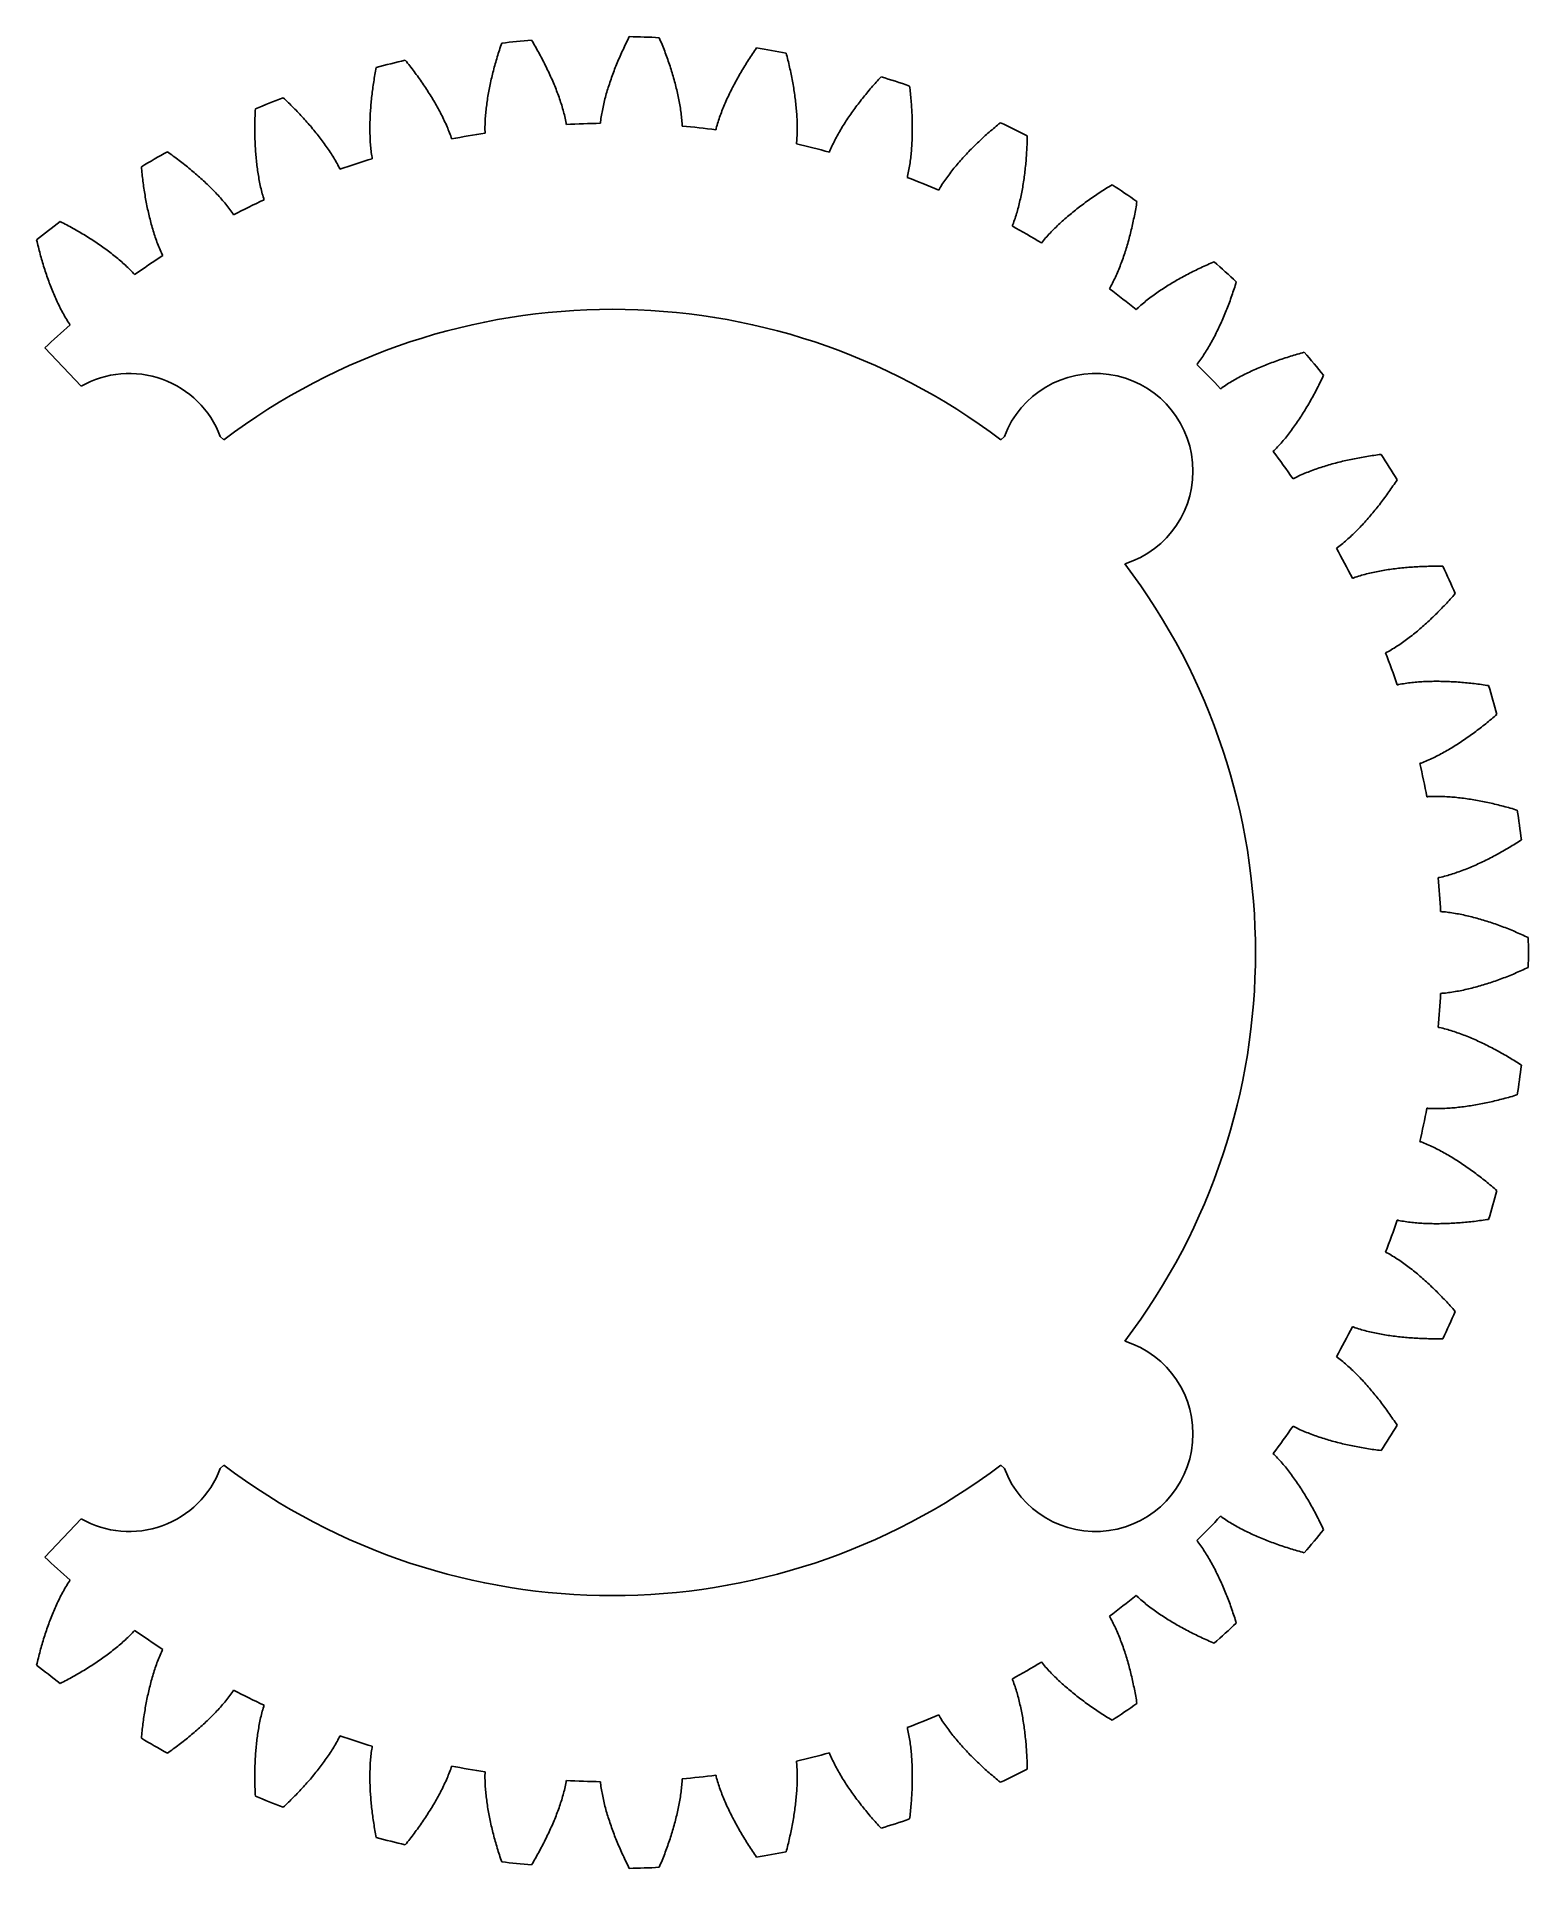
# Model space of a CAD drawing. Header units: millimetres. Extents: x -22.4 to 54.2, y -35.2 to 58.8.
import ezdxf

# ---------------------------------------------------------------- set-up
doc = ezdxf.new("R2010")
doc.units = ezdxf.units.MM
doc.layers.get('0').update_dxf_attribs({"linetype": 'CONTINUOUS'})

msp = doc.modelspace()

# ---------------------------------------------------------------- linework, layer by layer
for p, q in [((-21.942, 42.836, -6.353), (-20.089, 40.861, -6.353)), ((-12.944, 38.284, -6.353), (-12.764, 38.104, -6.353)), ((27.105, 38.104, -6.353), (27.286, 38.284, -6.353)), ((33.477, 31.748, -6.353), (33.469, 31.74, -6.353)), ((33.469, -8.129, -6.353), (33.477, -8.137, -6.353)), ((-12.764, -14.493, -6.353), (-12.944, -14.673, -6.353)), ((27.286, -14.673, -6.353), (27.105, -14.493, -6.353)), ((-20.089, -17.249, -6.353), (-21.942, -19.225, -6.353))]:
    msp.add_line(p, q)
for centre, radius, start, end in [((7.171, 11.806, -6.353), 47, 95.0628, 96.9372), ((7.171, 11.806, -6.353), 47, 87.0628, 88.9372), ((7.171, 11.806, -6.353), 47, 103.0628, 104.9372), ((7.171, 11.806, -6.353), 47, 79.0628, 80.9372), ((7.171, 11.806, -6.353), 47, 71.0628, 72.9372), ((7.171, 11.806, -6.353), 47, 111.0628, 112.9372), ((7.171, 11.806, -6.353), 42.549, 98.82626, 101.17374), ((7.171, 11.806, -6.353), 42.549, 90.82626, 93.17374), ((7.171, 11.806, -6.353), 42.549, 82.82626, 85.17374), ((7.171, 11.806, -6.353), 47, 63.0628, 64.9372), ((7.171, 11.806, -6.353), 47, 119.0628, 120.9372), ((7.171, 11.806, -6.353), 42.549, 74.82626, 77.17374), ((7.171, 11.806, -6.353), 42.549, 106.82626, 109.17374), ((7.171, 11.806, -6.353), 42.549, 66.82626, 69.17374), ((7.171, 11.806, -6.353), 47, 55.0628, 56.9372), ((7.171, 11.806, -6.353), 42.549, 114.82626, 117.17374), ((7.171, 11.806, -6.353), 47, 127.0628, 128.9372), ((7.171, 11.806, -6.353), 42.549, 58.82626, 61.17374), ((7.171, 11.806, -6.353), 42.549, 122.82626, 125.17374), ((7.171, 11.806, -6.353), 47, 47.0628, 48.9372), ((7.171, 11.806, -6.353), 42.549, 50.82626, 53.17374), ((7.171, 11.806, -6.353), 33, 52.83748, 127.16252), ((7.171, 11.806, -6.353), 42.549, 130.82626, 133.17374), ((7.171, 11.806, -6.353), 47, 39.0628, 40.9372), ((-17.619, 36.513, -6.353), 5, 20.74948, 119.59192), ((31.961, 36.513, -6.353), 5, -72.34688, 159.25052), ((7.171, 11.806, -6.353), 42.549, 42.82626, 45.17374), ((7.171, 11.806, -6.353), 42.549, 34.82626, 37.17374), ((7.171, 11.806, -6.353), 47, 31.0628, 32.9372), ((7.171, 11.806, -6.353), 42.549, 26.82626, 29.17374), ((7.171, 11.806, -6.353), 33, -37.16252, 37.16252), ((7.171, 11.806, -6.353), 47, 23.0628, 24.9372), ((7.171, 11.806, -6.353), 42.549, 18.82626, 21.17374), ((7.171, 11.806, -6.353), 47, 15.0628, 16.9372), ((7.171, 11.806, -6.353), 42.549, 10.82626, 13.17374), ((7.171, 11.806, -6.353), 47, 7.0628, 8.9372), ((7.171, 11.806, -6.353), 42.549, 2.82626, 5.17374), ((7.171, 11.806, -6.353), 47, -0.9372, 0.9372), ((7.171, 11.806, -6.353), 42.549, 354.82626, 357.17374), ((7.171, 11.806, -6.353), 47, 351.0628, 352.9372), ((7.171, 11.806, -6.353), 42.549, 346.82626, 349.17374), ((7.171, 11.806, -6.353), 47, 343.0628, 344.9372), ((7.171, 11.806, -6.353), 42.549, 338.82626, 341.17374), ((7.171, 11.806, -6.353), 42.549, 330.82626, 333.17374), ((7.171, 11.806, -6.353), 47, 335.0628, 336.9372), ((31.961, -12.901, -6.353), 5, -159.25052, 72.34688), ((7.171, 11.806, -6.353), 42.549, 322.82626, 325.17374), ((7.171, 11.806, -6.353), 47, 327.0628, 328.9372), ((-17.619, -12.901, -6.353), 5, 240.40808, 339.25052), ((7.171, 11.806, -6.353), 33, 232.83748, 307.16252), ((7.171, 11.806, -6.353), 42.549, 314.82626, 317.17374), ((7.171, 11.806, -6.353), 47, 319.0628, 320.9372), ((7.171, 11.806, -6.353), 42.549, 226.82626, 229.17374), ((7.171, 11.806, -6.353), 42.549, 306.82626, 309.17374), ((7.171, 11.806, -6.353), 42.549, 234.82626, 237.17374), ((7.171, 11.806, -6.353), 47, 311.0628, 312.9372), ((7.171, 11.806, -6.353), 47, 231.0628, 232.9372), ((7.171, 11.806, -6.353), 42.549, 298.82626, 301.17374), ((7.171, 11.806, -6.353), 42.549, 242.82626, 245.17374), ((7.171, 11.806, -6.353), 47, 303.0628, 304.9372), ((7.171, 11.806, -6.353), 42.549, 290.82626, 293.17374), ((7.171, 11.806, -6.353), 47, 239.0628, 240.9372), ((7.171, 11.806, -6.353), 42.549, 250.82626, 253.17374), ((7.171, 11.806, -6.353), 42.549, 258.82626, 261.17374), ((7.171, 11.806, -6.353), 42.549, 282.82626, 285.17374), ((7.171, 11.806, -6.353), 42.549, 266.82626, 269.17374), ((7.171, 11.806, -6.353), 42.549, 274.82626, 277.17374), ((7.171, 11.806, -6.353), 47, 295.0628, 296.9372), ((7.171, 11.806, -6.353), 47, 247.0628, 248.9372), ((7.171, 11.806, -6.353), 47, 287.0628, 288.9372), ((7.171, 11.806, -6.353), 47, 255.0628, 256.9372), ((7.171, 11.806, -6.353), 47, 279.0628, 280.9372), ((7.171, 11.806, -6.353), 47, 263.0628, 264.9372), ((7.171, 11.806, -6.353), 47, 271.0628, 272.9372)]:
    msp.add_arc(centre, radius, start, end)
for points, knots in [([(1.494, 58.462, -6.353), (1.454, 58.344, -6.353), (1.375, 58.109, -6.353), (1.265, 57.756, -6.353), (1.162, 57.403, -6.353), (1.068, 57.05, -6.353), (0.981, 56.699, -6.353), (0.902, 56.348, -6.353), (0.833, 55.998, -6.353), (0.772, 55.649, -6.353), (0.722, 55.301, -6.353), (0.681, 54.955, -6.353), (0.652, 54.61, -6.353), (0.637, 54.267, -6.353), (0.634, 54.014, -6.353), (0.641, 53.876, -6.353), (0.642, 53.851, -6.353)], [0, 0, 0, 0, 0.037289, 0.0743099, 0.1110627, 0.1475473, 0.1837637, 0.219712, 0.2553921, 0.290804, 0.3259477, 0.360823, 0.3954298, 0.4297679, 0.4638364, 0.471245, 0.471245, 0.471245, 0.471245]), ([(4.815, 54.29, -6.353), (4.811, 54.314, -6.353), (4.79, 54.451, -6.353), (4.734, 54.697, -6.353), (4.648, 55.03, -6.353), (4.548, 55.361, -6.353), (4.436, 55.692, -6.353), (4.314, 56.021, -6.353), (4.182, 56.35, -6.353), (4.042, 56.678, -6.353), (3.892, 57.005, -6.353), (3.734, 57.331, -6.353), (3.568, 57.656, -6.353), (3.394, 57.979, -6.353), (3.213, 58.302, -6.353), (3.087, 58.515, -6.353), (3.023, 58.622, -6.353)], [0, 0, 0, 0, 0.0074086, 0.041477, 0.0758152, 0.110422, 0.1452973, 0.180441, 0.2158529, 0.251533, 0.2874812, 0.3236977, 0.3601823, 0.3969351, 0.433956, 0.471245, 0.471245, 0.471245, 0.471245]), ([(8.043, 58.798, -6.353), (7.987, 58.687, -6.353), (7.876, 58.465, -6.353), (7.718, 58.13, -6.353), (7.567, 57.795, -6.353), (7.424, 57.46, -6.353), (7.289, 57.123, -6.353), (7.163, 56.787, -6.353), (7.045, 56.45, -6.353), (6.936, 56.113, -6.353), (6.838, 55.775, -6.353), (6.75, 55.438, -6.353), (6.673, 55.1, -6.353), (6.61, 54.763, -6.353), (6.572, 54.513, -6.353), (6.559, 54.375, -6.353), (6.557, 54.351, -6.353)], [0, 0, 0, 0, 0.037289, 0.0743099, 0.1110627, 0.1475473, 0.1837637, 0.219712, 0.2553921, 0.290804, 0.3259477, 0.360823, 0.3954298, 0.4297679, 0.4638364, 0.471245, 0.471245, 0.471245, 0.471245]), ([(10.751, 54.204, -6.353), (10.75, 54.229, -6.353), (10.748, 54.367, -6.353), (10.727, 54.619, -6.353), (10.688, 54.96, -6.353), (10.635, 55.302, -6.353), (10.57, 55.645, -6.353), (10.496, 55.989, -6.353), (10.411, 56.332, -6.353), (10.317, 56.677, -6.353), (10.214, 57.021, -6.353), (10.103, 57.366, -6.353), (9.984, 57.711, -6.353), (9.857, 58.056, -6.353), (9.722, 58.401, -6.353), (9.627, 58.629, -6.353), (9.579, 58.744, -6.353)], [0, 0, 0, 0, 0.0074086, 0.041477, 0.0758152, 0.110422, 0.1452973, 0.180441, 0.2158529, 0.251533, 0.2874812, 0.3236977, 0.3601823, 0.3969351, 0.433956, 0.471245, 0.471245, 0.471245, 0.471245]), ([(-1.074, 53.548, -6.353), (-1.082, 53.572, -6.353), (-1.122, 53.704, -6.353), (-1.212, 53.941, -6.353), (-1.343, 54.258, -6.353), (-1.489, 54.572, -6.353), (-1.645, 54.884, -6.353), (-1.812, 55.193, -6.353), (-1.988, 55.501, -6.353), (-2.173, 55.806, -6.353), (-2.367, 56.109, -6.353), (-2.568, 56.409, -6.353), (-2.778, 56.708, -6.353), (-2.995, 57.004, -6.353), (-3.22, 57.299, -6.353), (-3.374, 57.492, -6.353), (-3.452, 57.59, -6.353)], [0, 0, 0, 0, 0.0074086, 0.041477, 0.0758152, 0.110422, 0.1452973, 0.180441, 0.2158529, 0.251533, 0.2874812, 0.3236977, 0.3601823, 0.3969351, 0.433956, 0.471245, 0.471245, 0.471245, 0.471245]), ([(14.574, 58.219, -6.353), (14.504, 58.117, -6.353), (14.363, 57.913, -6.353), (14.16, 57.603, -6.353), (13.963, 57.293, -6.353), (13.775, 56.98, -6.353), (13.595, 56.666, -6.353), (13.423, 56.35, -6.353), (13.259, 56.033, -6.353), (13.105, 55.714, -6.353), (12.96, 55.394, -6.353), (12.826, 55.072, -6.353), (12.703, 54.748, -6.353), (12.594, 54.423, -6.353), (12.521, 54.181, -6.353), (12.49, 54.046, -6.353), (12.484, 54.022, -6.353)], [0, 0, 0, 0, 0.037289, 0.0743099, 0.1110627, 0.1475473, 0.1837637, 0.219712, 0.2553921, 0.290804, 0.3259477, 0.360823, 0.3954298, 0.4297679, 0.4638364, 0.471245, 0.471245, 0.471245, 0.471245]), ([(16.617, 53.293, -6.353), (16.62, 53.318, -6.353), (16.636, 53.455, -6.353), (16.651, 53.708, -6.353), (16.66, 54.051, -6.353), (16.655, 54.397, -6.353), (16.639, 54.745, -6.353), (16.612, 55.096, -6.353), (16.576, 55.448, -6.353), (16.531, 55.802, -6.353), (16.477, 56.158, -6.353), (16.415, 56.514, -6.353), (16.345, 56.873, -6.353), (16.267, 57.232, -6.353), (16.182, 57.592, -6.353), (16.12, 57.832, -6.353), (16.088, 57.952, -6.353)], [0, 0, 0, 0, 0.0074086, 0.041477, 0.0758152, 0.110422, 0.1452973, 0.180441, 0.2158529, 0.251533, 0.2874812, 0.3236977, 0.3601823, 0.3969351, 0.433956, 0.471245, 0.471245, 0.471245, 0.471245]), ([(-4.944, 57.218, -6.353), (-4.967, 57.095, -6.353), (-5.013, 56.852, -6.353), (-5.072, 56.487, -6.353), (-5.125, 56.123, -6.353), (-5.17, 55.761, -6.353), (-5.207, 55.4, -6.353), (-5.236, 55.042, -6.353), (-5.256, 54.686, -6.353), (-5.267, 54.332, -6.353), (-5.269, 53.98, -6.353), (-5.261, 53.632, -6.353), (-5.242, 53.286, -6.353), (-5.209, 52.944, -6.353), (-5.177, 52.693, -6.353), (-5.151, 52.558, -6.353), (-5.146, 52.533, -6.353)], [0, 0, 0, 0, 0.037289, 0.0743099, 0.1110627, 0.1475473, 0.1837637, 0.219712, 0.2553921, 0.290804, 0.3259477, 0.360823, 0.3954298, 0.4297679, 0.4638364, 0.471245, 0.471245, 0.471245, 0.471245]), ([(20.962, 56.737, -6.353), (20.877, 56.646, -6.353), (20.71, 56.463, -6.353), (20.465, 56.185, -6.353), (20.228, 55.905, -6.353), (19.998, 55.621, -6.353), (19.776, 55.335, -6.353), (19.561, 55.047, -6.353), (19.355, 54.755, -6.353), (19.158, 54.461, -6.353), (18.97, 54.164, -6.353), (18.793, 53.864, -6.353), (18.626, 53.561, -6.353), (18.472, 53.253, -6.353), (18.367, 53.024, -6.353), (18.317, 52.895, -6.353), (18.308, 52.872, -6.353)], [0, 0, 0, 0, 0.037289, 0.0743099, 0.1110627, 0.1475473, 0.1837637, 0.219712, 0.2553921, 0.290804, 0.3259477, 0.360823, 0.3954298, 0.4297679, 0.4638364, 0.471245, 0.471245, 0.471245, 0.471245]), ([(-6.804, 51.995, -6.353), (-6.814, 52.017, -6.353), (-6.873, 52.142, -6.353), (-6.994, 52.364, -6.353), (-7.169, 52.66, -6.353), (-7.356, 52.951, -6.353), (-7.555, 53.238, -6.353), (-7.763, 53.521, -6.353), (-7.98, 53.801, -6.353), (-8.206, 54.077, -6.353), (-8.44, 54.35, -6.353), (-8.681, 54.62, -6.353), (-8.93, 54.886, -6.353), (-9.187, 55.15, -6.353), (-9.45, 55.41, -6.353), (-9.63, 55.58, -6.353), (-9.72, 55.666, -6.353)], [0, 0, 0, 0, 0.0074086, 0.041477, 0.0758152, 0.110422, 0.1452973, 0.180441, 0.2158529, 0.251533, 0.2874812, 0.3236977, 0.3601823, 0.3969351, 0.433956, 0.471245, 0.471245, 0.471245, 0.471245]), ([(22.299, 51.575, -6.353), (22.305, 51.599, -6.353), (22.341, 51.732, -6.353), (22.39, 51.98, -6.353), (22.447, 52.319, -6.353), (22.49, 52.663, -6.353), (22.523, 53.01, -6.353), (22.545, 53.361, -6.353), (22.559, 53.714, -6.353), (22.563, 54.071, -6.353), (22.559, 54.431, -6.353), (22.548, 54.793, -6.353), (22.528, 55.157, -6.353), (22.501, 55.524, -6.353), (22.467, 55.892, -6.353), (22.438, 56.138, -6.353), (22.424, 56.262, -6.353)], [0, 0, 0, 0, 0.0074086, 0.041477, 0.0758152, 0.110422, 0.1452973, 0.180441, 0.2158529, 0.251533, 0.2874812, 0.3236977, 0.3601823, 0.3969351, 0.433956, 0.471245, 0.471245, 0.471245, 0.471245]), ([(-11.146, 55.09, -6.353), (-11.152, 54.965, -6.353), (-11.163, 54.718, -6.353), (-11.171, 54.348, -6.353), (-11.173, 53.98, -6.353), (-11.167, 53.615, -6.353), (-11.154, 53.253, -6.353), (-11.132, 52.895, -6.353), (-11.103, 52.539, -6.353), (-11.065, 52.187, -6.353), (-11.018, 51.839, -6.353), (-10.961, 51.494, -6.353), (-10.894, 51.155, -6.353), (-10.814, 50.821, -6.353), (-10.747, 50.577, -6.353), (-10.702, 50.446, -6.353), (-10.694, 50.423, -6.353)], [0, 0, 0, 0, 0.037289, 0.0743099, 0.1110627, 0.1475473, 0.1837637, 0.219712, 0.2553921, 0.290804, 0.3259477, 0.360823, 0.3954298, 0.4297679, 0.4638364, 0.471245, 0.471245, 0.471245, 0.471245]), ([(27.081, 54.38, -6.353), (26.985, 54.302, -6.353), (26.793, 54.144, -6.353), (26.512, 53.903, -6.353), (26.238, 53.658, -6.353), (25.971, 53.41, -6.353), (25.711, 53.157, -6.353), (25.459, 52.901, -6.353), (25.214, 52.642, -6.353), (24.978, 52.378, -6.353), (24.751, 52.11, -6.353), (24.533, 51.837, -6.353), (24.325, 51.56, -6.353), (24.131, 51.277, -6.353), (23.994, 51.064, -6.353), (23.927, 50.943, -6.353), (23.915, 50.922, -6.353)], [0, 0, 0, 0, 0.037289, 0.0743099, 0.1110627, 0.1475473, 0.1837637, 0.219712, 0.2553921, 0.290804, 0.3259477, 0.360823, 0.3954298, 0.4297679, 0.4638364, 0.471245, 0.471245, 0.471245, 0.471245]), ([(27.686, 49.082, -6.353), (27.696, 49.105, -6.353), (27.75, 49.233, -6.353), (27.834, 49.471, -6.353), (27.936, 49.799, -6.353), (28.027, 50.133, -6.353), (28.108, 50.472, -6.353), (28.179, 50.816, -6.353), (28.241, 51.165, -6.353), (28.296, 51.518, -6.353), (28.342, 51.874, -6.353), (28.381, 52.234, -6.353), (28.412, 52.598, -6.353), (28.436, 52.965, -6.353), (28.454, 53.335, -6.353), (28.46, 53.582, -6.353), (28.463, 53.706, -6.353)], [0, 0, 0, 0, 0.0074086, 0.041477, 0.0758152, 0.110422, 0.1452973, 0.180441, 0.2158529, 0.251533, 0.2874812, 0.3236977, 0.3601823, 0.3969351, 0.433956, 0.471245, 0.471245, 0.471245, 0.471245]), ([(-12.261, 49.659, -6.353), (-12.274, 49.679, -6.353), (-12.35, 49.795, -6.353), (-12.501, 49.998, -6.353), (-12.715, 50.267, -6.353), (-12.941, 50.529, -6.353), (-13.177, 50.785, -6.353), (-13.423, 51.037, -6.353), (-13.677, 51.283, -6.353), (-13.939, 51.526, -6.353), (-14.209, 51.763, -6.353), (-14.486, 51.997, -6.353), (-14.769, 52.226, -6.353), (-15.06, 52.451, -6.353), (-15.357, 52.673, -6.353), (-15.559, 52.816, -6.353), (-15.66, 52.888, -6.353)], [0, 0, 0, 0, 0.0074086, 0.041477, 0.0758152, 0.110422, 0.1452973, 0.180441, 0.2158529, 0.251533, 0.2874812, 0.3236977, 0.3601823, 0.3969351, 0.433956, 0.471245, 0.471245, 0.471245, 0.471245]), ([(-16.992, 52.119, -6.353), (-16.98, 51.995, -6.353), (-16.957, 51.749, -6.353), (-16.914, 51.381, -6.353), (-16.864, 51.017, -6.353), (-16.807, 50.656, -6.353), (-16.744, 50.3, -6.353), (-16.673, 49.947, -6.353), (-16.594, 49.599, -6.353), (-16.507, 49.256, -6.353), (-16.412, 48.918, -6.353), (-16.308, 48.585, -6.353), (-16.194, 48.258, -6.353), (-16.069, 47.938, -6.353), (-15.969, 47.706, -6.353), (-15.906, 47.583, -6.353), (-15.895, 47.561, -6.353)], [0, 0, 0, 0, 0.037289, 0.0743099, 0.1110627, 0.1475473, 0.1837637, 0.219712, 0.2553921, 0.290804, 0.3259477, 0.360823, 0.3954298, 0.4297679, 0.4638364, 0.471245, 0.471245, 0.471245, 0.471245]), ([(32.812, 51.195, -6.353), (32.706, 51.13, -6.353), (32.494, 51.002, -6.353), (32.183, 50.801, -6.353), (31.877, 50.597, -6.353), (31.578, 50.388, -6.353), (31.286, 50.175, -6.353), (31, 49.956, -6.353), (30.722, 49.733, -6.353), (30.451, 49.505, -6.353), (30.189, 49.271, -6.353), (29.935, 49.031, -6.353), (29.691, 48.786, -6.353), (29.459, 48.533, -6.353), (29.294, 48.341, -6.353), (29.211, 48.231, -6.353), (29.196, 48.211, -6.353)], [0, 0, 0, 0, 0.037289, 0.0743099, 0.1110627, 0.1475473, 0.1837637, 0.219712, 0.2553921, 0.290804, 0.3259477, 0.360823, 0.3954298, 0.4297679, 0.4638364, 0.471245, 0.471245, 0.471245, 0.471245]), ([(32.674, 45.865, -6.353), (32.687, 45.886, -6.353), (32.758, 46.004, -6.353), (32.874, 46.229, -6.353), (33.022, 46.539, -6.353), (33.158, 46.857, -6.353), (33.285, 47.182, -6.353), (33.404, 47.513, -6.353), (33.514, 47.85, -6.353), (33.617, 48.191, -6.353), (33.712, 48.538, -6.353), (33.801, 48.889, -6.353), (33.883, 49.245, -6.353), (33.957, 49.605, -6.353), (34.026, 49.968, -6.353), (34.067, 50.213, -6.353), (34.087, 50.335, -6.353)], [0, 0, 0, 0, 0.0074086, 0.041477, 0.0758152, 0.110422, 0.1452973, 0.180441, 0.2158529, 0.251533, 0.2874812, 0.3236977, 0.3601823, 0.3969351, 0.433956, 0.471245, 0.471245, 0.471245, 0.471245]), ([(-17.34, 46.586, -6.353), (-17.356, 46.604, -6.353), (-17.447, 46.709, -6.353), (-17.625, 46.889, -6.353), (-17.874, 47.125, -6.353), (-18.135, 47.353, -6.353), (-18.404, 47.574, -6.353), (-18.682, 47.789, -6.353), (-18.968, 47.998, -6.353), (-19.262, 48.201, -6.353), (-19.562, 48.399, -6.353), (-19.868, 48.592, -6.353), (-20.181, 48.779, -6.353), (-20.5, 48.962, -6.353), (-20.825, 49.14, -6.353), (-21.045, 49.253, -6.353), (-21.156, 49.311, -6.353)], [0, 0, 0, 0, 0.0074086, 0.041477, 0.0758152, 0.110422, 0.1452973, 0.180441, 0.2158529, 0.251533, 0.2874812, 0.3236977, 0.3601823, 0.3969351, 0.433956, 0.471245, 0.471245, 0.471245, 0.471245]), ([(-22.367, 48.364, -6.353), (-22.338, 48.243, -6.353), (-22.281, 48.002, -6.353), (-22.187, 47.644, -6.353), (-22.087, 47.29, -6.353), (-21.981, 46.941, -6.353), (-21.868, 46.597, -6.353), (-21.749, 46.258, -6.353), (-21.622, 45.924, -6.353), (-21.489, 45.596, -6.353), (-21.348, 45.274, -6.353), (-21.198, 44.959, -6.353), (-21.04, 44.651, -6.353), (-20.871, 44.352, -6.353), (-20.74, 44.136, -6.353), (-20.661, 44.023, -6.353), (-20.646, 44.003, -6.353)], [0, 0, 0, 0, 0.037289, 0.0743099, 0.1110627, 0.1475473, 0.1837637, 0.219712, 0.2553921, 0.290804, 0.3259477, 0.360823, 0.3954298, 0.4297679, 0.4638364, 0.471245, 0.471245, 0.471245, 0.471245]), ([(38.045, 47.243, -6.353), (37.93, 47.194, -6.353), (37.703, 47.096, -6.353), (37.367, 46.941, -6.353), (37.036, 46.781, -6.353), (36.71, 46.616, -6.353), (36.391, 46.445, -6.353), (36.078, 46.269, -6.353), (35.771, 46.086, -6.353), (35.471, 45.898, -6.353), (35.179, 45.703, -6.353), (34.894, 45.501, -6.353), (34.619, 45.292, -6.353), (34.353, 45.074, -6.353), (34.163, 44.906, -6.353), (34.066, 44.809, -6.353), (34.048, 44.791, -6.353)], [0, 0, 0, 0, 0.037289, 0.0743099, 0.1110627, 0.1475473, 0.1837637, 0.219712, 0.2553921, 0.290804, 0.3259477, 0.360823, 0.3954298, 0.4297679, 0.4638364, 0.471245, 0.471245, 0.471245, 0.471245]), ([(37.166, 41.984, -6.353), (37.182, 42.003, -6.353), (37.269, 42.11, -6.353), (37.415, 42.317, -6.353), (37.604, 42.603, -6.353), (37.783, 42.899, -6.353), (37.955, 43.203, -6.353), (38.118, 43.515, -6.353), (38.274, 43.833, -6.353), (38.423, 44.157, -6.353), (38.566, 44.487, -6.353), (38.703, 44.822, -6.353), (38.833, 45.163, -6.353), (38.957, 45.509, -6.353), (39.076, 45.859, -6.353), (39.15, 46.096, -6.353), (39.187, 46.214, -6.353)], [0, 0, 0, 0, 0.0074086, 0.041477, 0.0758152, 0.110422, 0.1452973, 0.180441, 0.2158529, 0.251533, 0.2874812, 0.3236977, 0.3601823, 0.3969351, 0.433956, 0.471245, 0.471245, 0.471245, 0.471245]), ([(42.676, 42.602, -6.353), (42.556, 42.569, -6.353), (42.317, 42.503, -6.353), (41.963, 42.397, -6.353), (41.613, 42.285, -6.353), (41.268, 42.166, -6.353), (40.927, 42.041, -6.353), (40.593, 41.91, -6.353), (40.264, 41.772, -6.353), (39.941, 41.627, -6.353), (39.624, 41.475, -6.353), (39.314, 41.315, -6.353), (39.012, 41.146, -6.353), (38.719, 40.967, -6.353), (38.507, 40.828, -6.353), (38.397, 40.745, -6.353), (38.377, 40.73, -6.353)], [0, 0, 0, 0, 0.037289, 0.0743099, 0.1110627, 0.1475473, 0.1837637, 0.219712, 0.2553921, 0.290804, 0.3259477, 0.360823, 0.3954298, 0.4297679, 0.4638364, 0.471245, 0.471245, 0.471245, 0.471245]), ([(41.074, 37.515, -6.353), (41.092, 37.532, -6.353), (41.194, 37.627, -6.353), (41.367, 37.811, -6.353), (41.594, 38.068, -6.353), (41.813, 38.336, -6.353), (42.025, 38.614, -6.353), (42.23, 38.899, -6.353), (42.429, 39.192, -6.353), (42.622, 39.492, -6.353), (42.809, 39.799, -6.353), (42.991, 40.112, -6.353), (43.167, 40.432, -6.353), (43.339, 40.757, -6.353), (43.505, 41.088, -6.353), (43.611, 41.311, -6.353), (43.664, 41.424, -6.353)], [0, 0, 0, 0, 0.0074086, 0.041477, 0.0758152, 0.110422, 0.1452973, 0.180441, 0.2158529, 0.251533, 0.2874812, 0.3236977, 0.3601823, 0.3969351, 0.433956, 0.471245, 0.471245, 0.471245, 0.471245]), ([(46.616, 37.361, -6.353), (46.493, 37.345, -6.353), (46.248, 37.313, -6.353), (45.882, 37.257, -6.353), (45.519, 37.195, -6.353), (45.161, 37.125, -6.353), (44.807, 37.049, -6.353), (44.457, 36.966, -6.353), (44.112, 36.875, -6.353), (43.772, 36.776, -6.353), (43.437, 36.67, -6.353), (43.108, 36.554, -6.353), (42.785, 36.429, -6.353), (42.47, 36.292, -6.353), (42.242, 36.184, -6.353), (42.121, 36.117, -6.353), (42.099, 36.105, -6.353)], [0, 0, 0, 0, 0.037289, 0.0743099, 0.1110627, 0.1475473, 0.1837637, 0.219712, 0.2553921, 0.290804, 0.3259477, 0.360823, 0.3954298, 0.4297679, 0.4638364, 0.471245, 0.471245, 0.471245, 0.471245]), ([(44.323, 32.547, -6.353), (44.343, 32.561, -6.353), (44.456, 32.64, -6.353), (44.653, 32.798, -6.353), (44.914, 33.022, -6.353), (45.168, 33.257, -6.353), (45.416, 33.502, -6.353), (45.659, 33.756, -6.353), (45.897, 34.019, -6.353), (46.13, 34.289, -6.353), (46.358, 34.567, -6.353), (46.582, 34.852, -6.353), (46.801, 35.143, -6.353), (47.016, 35.442, -6.353), (47.227, 35.746, -6.353), (47.363, 35.953, -6.353), (47.431, 36.057, -6.353)], [0, 0, 0, 0, 0.0074086, 0.041477, 0.0758152, 0.110422, 0.1452973, 0.180441, 0.2158529, 0.251533, 0.2874812, 0.3236977, 0.3601823, 0.3969351, 0.433956, 0.471245, 0.471245, 0.471245, 0.471245]), ([(49.789, 31.622, -6.353), (49.665, 31.623, -6.353), (49.417, 31.626, -6.353), (49.047, 31.622, -6.353), (48.68, 31.61, -6.353), (48.315, 31.592, -6.353), (47.954, 31.566, -6.353), (47.596, 31.532, -6.353), (47.242, 31.49, -6.353), (46.891, 31.439, -6.353), (46.545, 31.38, -6.353), (46.203, 31.312, -6.353), (45.866, 31.233, -6.353), (45.535, 31.141, -6.353), (45.293, 31.066, -6.353), (45.164, 31.016, -6.353), (45.141, 31.008, -6.353)], [0, 0, 0, 0, 0.037289, 0.0743099, 0.1110627, 0.1475473, 0.1837637, 0.219712, 0.2553921, 0.290804, 0.3259477, 0.360823, 0.3954298, 0.4297679, 0.4638364, 0.471245, 0.471245, 0.471245, 0.471245]), ([(46.848, 27.174, -6.353), (46.87, 27.186, -6.353), (46.993, 27.248, -6.353), (47.21, 27.377, -6.353), (47.5, 27.562, -6.353), (47.784, 27.76, -6.353), (48.064, 27.968, -6.353), (48.34, 28.186, -6.353), (48.612, 28.413, -6.353), (48.88, 28.648, -6.353), (49.144, 28.892, -6.353), (49.406, 29.142, -6.353), (49.663, 29.401, -6.353), (49.918, 29.666, -6.353), (50.169, 29.938, -6.353), (50.332, 30.124, -6.353), (50.414, 30.218, -6.353)], [0, 0, 0, 0, 0.0074086, 0.041477, 0.0758152, 0.110422, 0.1452973, 0.180441, 0.2158529, 0.251533, 0.2874812, 0.3236977, 0.3601823, 0.3969351, 0.433956, 0.471245, 0.471245, 0.471245, 0.471245]), ([(52.132, 25.498, -6.353), (52.009, 25.517, -6.353), (51.764, 25.554, -6.353), (51.397, 25.601, -6.353), (51.032, 25.641, -6.353), (50.668, 25.673, -6.353), (50.307, 25.697, -6.353), (49.948, 25.714, -6.353), (49.591, 25.721, -6.353), (49.237, 25.72, -6.353), (48.886, 25.71, -6.353), (48.537, 25.69, -6.353), (48.193, 25.658, -6.353), (47.852, 25.614, -6.353), (47.603, 25.573, -6.353), (47.468, 25.542, -6.353), (47.444, 25.536, -6.353)], [0, 0, 0, 0, 0.037289, 0.0743099, 0.1110627, 0.1475473, 0.1837637, 0.219712, 0.2553921, 0.290804, 0.3259477, 0.360823, 0.3954298, 0.4297679, 0.4638364, 0.471245, 0.471245, 0.471245, 0.471245]), ([(48.6, 21.503, -6.353), (48.624, 21.511, -6.353), (48.754, 21.556, -6.353), (48.988, 21.654, -6.353), (49.3, 21.796, -6.353), (49.609, 21.953, -6.353), (49.915, 22.12, -6.353), (50.219, 22.297, -6.353), (50.519, 22.484, -6.353), (50.818, 22.68, -6.353), (51.114, 22.884, -6.353), (51.407, 23.096, -6.353), (51.699, 23.316, -6.353), (51.987, 23.543, -6.353), (52.274, 23.778, -6.353), (52.462, 23.939, -6.353), (52.556, 24.02, -6.353)], [0, 0, 0, 0, 0.0074086, 0.041477, 0.0758152, 0.110422, 0.1452973, 0.180441, 0.2158529, 0.251533, 0.2874812, 0.3236977, 0.3601823, 0.3969351, 0.433956, 0.471245, 0.471245, 0.471245, 0.471245]), ([(53.6, 19.107, -6.353), (53.481, 19.143, -6.353), (53.244, 19.214, -6.353), (52.887, 19.311, -6.353), (52.53, 19.402, -6.353), (52.175, 19.484, -6.353), (51.821, 19.559, -6.353), (51.467, 19.625, -6.353), (51.115, 19.682, -6.353), (50.764, 19.73, -6.353), (50.415, 19.769, -6.353), (50.067, 19.797, -6.353), (49.721, 19.814, -6.353), (49.378, 19.818, -6.353), (49.125, 19.812, -6.353), (48.987, 19.8, -6.353), (48.963, 19.798, -6.353)], [0, 0, 0, 0, 0.037289, 0.0743099, 0.1110627, 0.1475473, 0.1837637, 0.219712, 0.2553921, 0.290804, 0.3259477, 0.360823, 0.3954298, 0.4297679, 0.4638364, 0.471245, 0.471245, 0.471245, 0.471245]), ([(49.547, 15.643, -6.353), (49.571, 15.647, -6.353), (49.707, 15.674, -6.353), (49.951, 15.738, -6.353), (50.281, 15.836, -6.353), (50.608, 15.948, -6.353), (50.935, 16.07, -6.353), (51.26, 16.204, -6.353), (51.584, 16.347, -6.353), (51.906, 16.499, -6.353), (52.228, 16.66, -6.353), (52.548, 16.829, -6.353), (52.867, 17.007, -6.353), (53.185, 17.192, -6.353), (53.501, 17.384, -6.353), (53.71, 17.518, -6.353), (53.814, 17.585, -6.353)], [0, 0, 0, 0, 0.0074086, 0.041477, 0.0758152, 0.110422, 0.1452973, 0.180441, 0.2158529, 0.251533, 0.2874812, 0.3236977, 0.3601823, 0.3969351, 0.433956, 0.471245, 0.471245, 0.471245, 0.471245]), ([(54.165, 12.574, -6.353), (54.052, 12.626, -6.353), (53.826, 12.73, -6.353), (53.486, 12.876, -6.353), (53.146, 13.015, -6.353), (52.806, 13.146, -6.353), (52.465, 13.269, -6.353), (52.124, 13.384, -6.353), (51.784, 13.49, -6.353), (51.443, 13.586, -6.353), (51.102, 13.673, -6.353), (50.762, 13.75, -6.353), (50.422, 13.815, -6.353), (50.082, 13.866, -6.353), (49.831, 13.895, -6.353), (49.693, 13.902, -6.353), (49.668, 13.904, -6.353)], [0, 0, 0, 0, 0.037289, 0.0743099, 0.1110627, 0.1475473, 0.1837637, 0.219712, 0.2553921, 0.290804, 0.3259477, 0.360823, 0.3954298, 0.4297679, 0.4638364, 0.471245, 0.471245, 0.471245, 0.471245]), ([(49.668, 9.708, -6.353), (49.693, 9.709, -6.353), (49.831, 9.716, -6.353), (50.082, 9.746, -6.353), (50.422, 9.797, -6.353), (50.762, 9.862, -6.353), (51.102, 9.938, -6.353), (51.443, 10.025, -6.353), (51.784, 10.122, -6.353), (52.124, 10.228, -6.353), (52.465, 10.342, -6.353), (52.806, 10.465, -6.353), (53.146, 10.596, -6.353), (53.486, 10.736, -6.353), (53.826, 10.882, -6.353), (54.052, 10.985, -6.353), (54.165, 11.037, -6.353)], [0, 0, 0, 0, 0.0074086, 0.041477, 0.0758152, 0.110422, 0.1452973, 0.180441, 0.2158529, 0.251533, 0.2874812, 0.3236977, 0.3601823, 0.3969351, 0.433956, 0.471245, 0.471245, 0.471245, 0.471245]), ([(53.814, 6.027, -6.353), (53.71, 6.094, -6.353), (53.501, 6.227, -6.353), (53.185, 6.42, -6.353), (52.867, 6.605, -6.353), (52.548, 6.782, -6.353), (52.228, 6.951, -6.353), (51.906, 7.112, -6.353), (51.584, 7.264, -6.353), (51.26, 7.408, -6.353), (50.935, 7.541, -6.353), (50.608, 7.664, -6.353), (50.281, 7.776, -6.353), (49.951, 7.874, -6.353), (49.707, 7.938, -6.353), (49.571, 7.964, -6.353), (49.547, 7.969, -6.353)], [0, 0, 0, 0, 0.037289, 0.0743099, 0.1110627, 0.1475473, 0.1837637, 0.219712, 0.2553921, 0.290804, 0.3259477, 0.360823, 0.3954298, 0.4297679, 0.4638364, 0.471245, 0.471245, 0.471245, 0.471245]), ([(48.963, 3.814, -6.353), (48.987, 3.812, -6.353), (49.125, 3.8, -6.353), (49.378, 3.794, -6.353), (49.721, 3.797, -6.353), (50.067, 3.814, -6.353), (50.415, 3.842, -6.353), (50.764, 3.881, -6.353), (51.115, 3.929, -6.353), (51.467, 3.987, -6.353), (51.821, 4.053, -6.353), (52.175, 4.127, -6.353), (52.53, 4.21, -6.353), (52.887, 4.3, -6.353), (53.244, 4.398, -6.353), (53.481, 4.469, -6.353), (53.6, 4.504, -6.353)], [0, 0, 0, 0, 0.0074086, 0.041477, 0.0758152, 0.110422, 0.1452973, 0.180441, 0.2158529, 0.251533, 0.2874812, 0.3236977, 0.3601823, 0.3969351, 0.433956, 0.471245, 0.471245, 0.471245, 0.471245]), ([(52.556, -0.409, -6.353), (52.462, -0.328, -6.353), (52.274, -0.166, -6.353), (51.987, 0.068, -6.353), (51.699, 0.296, -6.353), (51.407, 0.516, -6.353), (51.114, 0.728, -6.353), (50.818, 0.932, -6.353), (50.519, 1.128, -6.353), (50.219, 1.314, -6.353), (49.915, 1.492, -6.353), (49.609, 1.659, -6.353), (49.3, 1.815, -6.353), (48.988, 1.958, -6.353), (48.754, 2.055, -6.353), (48.624, 2.101, -6.353), (48.6, 2.109, -6.353)], [0, 0, 0, 0, 0.037289, 0.0743099, 0.1110627, 0.1475473, 0.1837637, 0.219712, 0.2553921, 0.290804, 0.3259477, 0.360823, 0.3954298, 0.4297679, 0.4638364, 0.471245, 0.471245, 0.471245, 0.471245]), ([(47.444, -1.925, -6.353), (47.468, -1.93, -6.353), (47.603, -1.961, -6.353), (47.852, -2.002, -6.353), (48.193, -2.047, -6.353), (48.537, -2.078, -6.353), (48.886, -2.099, -6.353), (49.237, -2.109, -6.353), (49.591, -2.11, -6.353), (49.948, -2.102, -6.353), (50.307, -2.086, -6.353), (50.668, -2.061, -6.353), (51.032, -2.029, -6.353), (51.397, -1.989, -6.353), (51.764, -1.942, -6.353), (52.009, -1.905, -6.353), (52.132, -1.886, -6.353)], [0, 0, 0, 0, 0.0074086, 0.041477, 0.0758152, 0.110422, 0.1452973, 0.180441, 0.2158529, 0.251533, 0.2874812, 0.3236977, 0.3601823, 0.3969351, 0.433956, 0.471245, 0.471245, 0.471245, 0.471245]), ([(50.414, -6.606, -6.353), (50.332, -6.513, -6.353), (50.169, -6.327, -6.353), (49.918, -6.055, -6.353), (49.663, -5.789, -6.353), (49.406, -5.531, -6.353), (49.144, -5.28, -6.353), (48.88, -5.037, -6.353), (48.612, -4.801, -6.353), (48.34, -4.575, -6.353), (48.064, -4.357, -6.353), (47.784, -4.149, -6.353), (47.5, -3.951, -6.353), (47.21, -3.766, -6.353), (46.993, -3.637, -6.353), (46.87, -3.574, -6.353), (46.848, -3.563, -6.353)], [0, 0, 0, 0, 0.037289, 0.0743099, 0.1110627, 0.1475473, 0.1837637, 0.219712, 0.2553921, 0.290804, 0.3259477, 0.360823, 0.3954298, 0.4297679, 0.4638364, 0.471245, 0.471245, 0.471245, 0.471245]), ([(45.141, -7.396, -6.353), (45.164, -7.405, -6.353), (45.293, -7.454, -6.353), (45.535, -7.53, -6.353), (45.866, -7.621, -6.353), (46.203, -7.7, -6.353), (46.545, -7.769, -6.353), (46.891, -7.828, -6.353), (47.242, -7.878, -6.353), (47.596, -7.92, -6.353), (47.954, -7.954, -6.353), (48.315, -7.98, -6.353), (48.68, -7.999, -6.353), (49.047, -8.01, -6.353), (49.417, -8.015, -6.353), (49.665, -8.012, -6.353), (49.789, -8.011, -6.353)], [0, 0, 0, 0, 0.0074086, 0.041477, 0.0758152, 0.110422, 0.1452973, 0.180441, 0.2158529, 0.251533, 0.2874812, 0.3236977, 0.3601823, 0.3969351, 0.433956, 0.471245, 0.471245, 0.471245, 0.471245]), ([(47.431, -12.445, -6.353), (47.363, -12.341, -6.353), (47.227, -12.134, -6.353), (47.016, -11.83, -6.353), (46.801, -11.532, -6.353), (46.582, -11.24, -6.353), (46.358, -10.955, -6.353), (46.13, -10.678, -6.353), (45.897, -10.407, -6.353), (45.659, -10.145, -6.353), (45.416, -9.891, -6.353), (45.168, -9.646, -6.353), (44.914, -9.41, -6.353), (44.653, -9.187, -6.353), (44.456, -9.029, -6.353), (44.343, -8.949, -6.353), (44.323, -8.935, -6.353)], [0, 0, 0, 0, 0.037289, 0.0743099, 0.1110627, 0.1475473, 0.1837637, 0.219712, 0.2553921, 0.290804, 0.3259477, 0.360823, 0.3954298, 0.4297679, 0.4638364, 0.471245, 0.471245, 0.471245, 0.471245]), ([(42.099, -12.494, -6.353), (42.121, -12.506, -6.353), (42.242, -12.573, -6.353), (42.47, -12.681, -6.353), (42.785, -12.817, -6.353), (43.108, -12.942, -6.353), (43.437, -13.058, -6.353), (43.772, -13.165, -6.353), (44.112, -13.263, -6.353), (44.457, -13.354, -6.353), (44.807, -13.438, -6.353), (45.161, -13.514, -6.353), (45.519, -13.583, -6.353), (45.882, -13.645, -6.353), (46.248, -13.701, -6.353), (46.493, -13.733, -6.353), (46.616, -13.749, -6.353)], [0, 0, 0, 0, 0.0074086, 0.041477, 0.0758152, 0.110422, 0.1452973, 0.180441, 0.2158529, 0.251533, 0.2874812, 0.3236977, 0.3601823, 0.3969351, 0.433956, 0.471245, 0.471245, 0.471245, 0.471245]), ([(43.664, -17.812, -6.353), (43.611, -17.7, -6.353), (43.505, -17.476, -6.353), (43.339, -17.145, -6.353), (43.167, -16.82, -6.353), (42.991, -16.501, -6.353), (42.809, -16.188, -6.353), (42.622, -15.881, -6.353), (42.429, -15.581, -6.353), (42.23, -15.288, -6.353), (42.025, -15.002, -6.353), (41.813, -14.725, -6.353), (41.594, -14.457, -6.353), (41.367, -14.199, -6.353), (41.194, -14.015, -6.353), (41.092, -13.921, -6.353), (41.074, -13.904, -6.353)], [0, 0, 0, 0, 0.037289, 0.0743099, 0.1110627, 0.1475473, 0.1837637, 0.219712, 0.2553921, 0.290804, 0.3259477, 0.360823, 0.3954298, 0.4297679, 0.4638364, 0.471245, 0.471245, 0.471245, 0.471245]), ([(38.377, -17.118, -6.353), (38.397, -17.133, -6.353), (38.507, -17.216, -6.353), (38.719, -17.355, -6.353), (39.012, -17.534, -6.353), (39.314, -17.703, -6.353), (39.624, -17.863, -6.353), (39.941, -18.016, -6.353), (40.264, -18.161, -6.353), (40.593, -18.299, -6.353), (40.927, -18.43, -6.353), (41.268, -18.555, -6.353), (41.613, -18.673, -6.353), (41.963, -18.785, -6.353), (42.317, -18.892, -6.353), (42.556, -18.957, -6.353), (42.676, -18.99, -6.353)], [0, 0, 0, 0, 0.0074086, 0.041477, 0.0758152, 0.110422, 0.1452973, 0.180441, 0.2158529, 0.251533, 0.2874812, 0.3236977, 0.3601823, 0.3969351, 0.433956, 0.471245, 0.471245, 0.471245, 0.471245]), ([(39.187, -22.603, -6.353), (39.15, -22.484, -6.353), (39.076, -22.248, -6.353), (38.957, -21.897, -6.353), (38.833, -21.551, -6.353), (38.703, -21.211, -6.353), (38.566, -20.875, -6.353), (38.423, -20.545, -6.353), (38.274, -20.221, -6.353), (38.118, -19.903, -6.353), (37.955, -19.592, -6.353), (37.783, -19.288, -6.353), (37.604, -18.992, -6.353), (37.415, -18.705, -6.353), (37.269, -18.499, -6.353), (37.182, -18.391, -6.353), (37.166, -18.372, -6.353)], [0, 0, 0, 0, 0.037289, 0.0743099, 0.1110627, 0.1475473, 0.1837637, 0.219712, 0.2553921, 0.290804, 0.3259477, 0.360823, 0.3954298, 0.4297679, 0.4638364, 0.471245, 0.471245, 0.471245, 0.471245]), ([(-20.646, -20.391, -6.353), (-20.661, -20.411, -6.353), (-20.74, -20.525, -6.353), (-20.871, -20.741, -6.353), (-21.04, -21.04, -6.353), (-21.198, -21.348, -6.353), (-21.348, -21.663, -6.353), (-21.489, -21.985, -6.353), (-21.622, -22.313, -6.353), (-21.749, -22.646, -6.353), (-21.868, -22.986, -6.353), (-21.981, -23.33, -6.353), (-22.087, -23.679, -6.353), (-22.187, -24.032, -6.353), (-22.281, -24.391, -6.353), (-22.338, -24.632, -6.353), (-22.367, -24.753, -6.353)], [0, 0, 0, 0, 0.0074086, 0.041477, 0.0758152, 0.110422, 0.1452973, 0.180441, 0.2158529, 0.251533, 0.2874812, 0.3236977, 0.3601823, 0.3969351, 0.433956, 0.471245, 0.471245, 0.471245, 0.471245]), ([(34.048, -21.18, -6.353), (34.066, -21.197, -6.353), (34.163, -21.295, -6.353), (34.353, -21.462, -6.353), (34.619, -21.68, -6.353), (34.894, -21.889, -6.353), (35.179, -22.091, -6.353), (35.471, -22.286, -6.353), (35.771, -22.475, -6.353), (36.078, -22.657, -6.353), (36.391, -22.834, -6.353), (36.71, -23.005, -6.353), (37.036, -23.17, -6.353), (37.367, -23.33, -6.353), (37.703, -23.484, -6.353), (37.93, -23.583, -6.353), (38.045, -23.632, -6.353)], [0, 0, 0, 0, 0.0074086, 0.041477, 0.0758152, 0.110422, 0.1452973, 0.180441, 0.2158529, 0.251533, 0.2874812, 0.3236977, 0.3601823, 0.3969351, 0.433956, 0.471245, 0.471245, 0.471245, 0.471245]), ([(34.087, -26.724, -6.353), (34.067, -26.601, -6.353), (34.026, -26.357, -6.353), (33.957, -25.993, -6.353), (33.883, -25.633, -6.353), (33.801, -25.278, -6.353), (33.712, -24.926, -6.353), (33.617, -24.58, -6.353), (33.514, -24.238, -6.353), (33.404, -23.902, -6.353), (33.285, -23.571, -6.353), (33.158, -23.246, -6.353), (33.022, -22.928, -6.353), (32.874, -22.618, -6.353), (32.758, -22.393, -6.353), (32.687, -22.274, -6.353), (32.674, -22.253, -6.353)], [0, 0, 0, 0, 0.037289, 0.0743099, 0.1110627, 0.1475473, 0.1837637, 0.219712, 0.2553921, 0.290804, 0.3259477, 0.360823, 0.3954298, 0.4297679, 0.4638364, 0.471245, 0.471245, 0.471245, 0.471245]), ([(-21.156, -25.699, -6.353), (-21.045, -25.642, -6.353), (-20.825, -25.528, -6.353), (-20.5, -25.35, -6.353), (-20.181, -25.168, -6.353), (-19.868, -24.98, -6.353), (-19.562, -24.788, -6.353), (-19.262, -24.59, -6.353), (-18.968, -24.386, -6.353), (-18.682, -24.177, -6.353), (-18.404, -23.962, -6.353), (-18.135, -23.741, -6.353), (-17.874, -23.513, -6.353), (-17.625, -23.277, -6.353), (-17.447, -23.097, -6.353), (-17.356, -22.993, -6.353), (-17.34, -22.974, -6.353)], [0, 0, 0, 0, 0.037289, 0.0743099, 0.1110627, 0.1475473, 0.1837637, 0.219712, 0.2553921, 0.290804, 0.3259477, 0.360823, 0.3954298, 0.4297679, 0.4638364, 0.471245, 0.471245, 0.471245, 0.471245]), ([(-15.895, -23.949, -6.353), (-15.906, -23.971, -6.353), (-15.969, -24.094, -6.353), (-16.069, -24.327, -6.353), (-16.194, -24.646, -6.353), (-16.308, -24.973, -6.353), (-16.412, -25.306, -6.353), (-16.507, -25.645, -6.353), (-16.594, -25.988, -6.353), (-16.673, -26.336, -6.353), (-16.744, -26.688, -6.353), (-16.807, -27.045, -6.353), (-16.864, -27.405, -6.353), (-16.914, -27.77, -6.353), (-16.957, -28.137, -6.353), (-16.98, -28.384, -6.353), (-16.992, -28.508, -6.353)], [0, 0, 0, 0, 0.0074086, 0.041477, 0.0758152, 0.110422, 0.1452973, 0.180441, 0.2158529, 0.251533, 0.2874812, 0.3236977, 0.3601823, 0.3969351, 0.433956, 0.471245, 0.471245, 0.471245, 0.471245]), ([(29.196, -24.599, -6.353), (29.211, -24.619, -6.353), (29.294, -24.73, -6.353), (29.459, -24.921, -6.353), (29.691, -25.174, -6.353), (29.935, -25.42, -6.353), (30.189, -25.659, -6.353), (30.451, -25.893, -6.353), (30.722, -26.121, -6.353), (31, -26.345, -6.353), (31.286, -26.563, -6.353), (31.578, -26.777, -6.353), (31.877, -26.986, -6.353), (32.183, -27.19, -6.353), (32.494, -27.39, -6.353), (32.706, -27.519, -6.353), (32.812, -27.584, -6.353)], [0, 0, 0, 0, 0.0074086, 0.041477, 0.0758152, 0.110422, 0.1452973, 0.180441, 0.2158529, 0.251533, 0.2874812, 0.3236977, 0.3601823, 0.3969351, 0.433956, 0.471245, 0.471245, 0.471245, 0.471245]), ([(-15.66, -29.276, -6.353), (-15.559, -29.204, -6.353), (-15.357, -29.061, -6.353), (-15.06, -28.84, -6.353), (-14.769, -28.615, -6.353), (-14.486, -28.385, -6.353), (-14.209, -28.152, -6.353), (-13.939, -27.914, -6.353), (-13.677, -27.672, -6.353), (-13.423, -27.425, -6.353), (-13.177, -27.174, -6.353), (-12.941, -26.917, -6.353), (-12.715, -26.655, -6.353), (-12.501, -26.387, -6.353), (-12.35, -26.184, -6.353), (-12.274, -26.068, -6.353), (-12.261, -26.047, -6.353)], [0, 0, 0, 0, 0.037289, 0.0743099, 0.1110627, 0.1475473, 0.1837637, 0.219712, 0.2553921, 0.290804, 0.3259477, 0.360823, 0.3954298, 0.4297679, 0.4638364, 0.471245, 0.471245, 0.471245, 0.471245]), ([(28.463, -30.095, -6.353), (28.46, -29.971, -6.353), (28.454, -29.723, -6.353), (28.436, -29.353, -6.353), (28.412, -28.986, -6.353), (28.381, -28.623, -6.353), (28.342, -28.263, -6.353), (28.296, -27.906, -6.353), (28.241, -27.554, -6.353), (28.179, -27.205, -6.353), (28.108, -26.861, -6.353), (28.027, -26.521, -6.353), (27.936, -26.187, -6.353), (27.834, -25.86, -6.353), (27.75, -25.621, -6.353), (27.696, -25.494, -6.353), (27.686, -25.471, -6.353)], [0, 0, 0, 0, 0.037289, 0.0743099, 0.1110627, 0.1475473, 0.1837637, 0.219712, 0.2553921, 0.290804, 0.3259477, 0.360823, 0.3954298, 0.4297679, 0.4638364, 0.471245, 0.471245, 0.471245, 0.471245]), ([(-10.694, -26.811, -6.353), (-10.702, -26.835, -6.353), (-10.747, -26.965, -6.353), (-10.814, -27.209, -6.353), (-10.894, -27.543, -6.353), (-10.961, -27.883, -6.353), (-11.018, -28.227, -6.353), (-11.065, -28.575, -6.353), (-11.103, -28.928, -6.353), (-11.132, -29.283, -6.353), (-11.154, -29.642, -6.353), (-11.167, -30.004, -6.353), (-11.173, -30.369, -6.353), (-11.171, -30.736, -6.353), (-11.163, -31.106, -6.353), (-11.152, -31.354, -6.353), (-11.146, -31.478, -6.353)], [0, 0, 0, 0, 0.0074086, 0.041477, 0.0758152, 0.110422, 0.1452973, 0.180441, 0.2158529, 0.251533, 0.2874812, 0.3236977, 0.3601823, 0.3969351, 0.433956, 0.471245, 0.471245, 0.471245, 0.471245]), ([(22.424, -32.65, -6.353), (22.438, -32.527, -6.353), (22.467, -32.281, -6.353), (22.501, -31.912, -6.353), (22.528, -31.546, -6.353), (22.548, -31.181, -6.353), (22.559, -30.819, -6.353), (22.563, -30.46, -6.353), (22.559, -30.103, -6.353), (22.545, -29.749, -6.353), (22.523, -29.398, -6.353), (22.49, -29.051, -6.353), (22.447, -28.708, -6.353), (22.39, -28.369, -6.353), (22.341, -28.121, -6.353), (22.305, -27.987, -6.353), (22.299, -27.963, -6.353)], [0, 0, 0, 0, 0.037289, 0.0743099, 0.1110627, 0.1475473, 0.1837637, 0.219712, 0.2553921, 0.290804, 0.3259477, 0.360823, 0.3954298, 0.4297679, 0.4638364, 0.471245, 0.471245, 0.471245, 0.471245]), ([(23.915, -27.31, -6.353), (23.927, -27.332, -6.353), (23.994, -27.453, -6.353), (24.131, -27.666, -6.353), (24.325, -27.949, -6.353), (24.533, -28.226, -6.353), (24.751, -28.498, -6.353), (24.978, -28.766, -6.353), (25.214, -29.03, -6.353), (25.459, -29.29, -6.353), (25.711, -29.546, -6.353), (25.971, -29.798, -6.353), (26.238, -30.047, -6.353), (26.512, -30.292, -6.353), (26.793, -30.533, -6.353), (26.985, -30.69, -6.353), (27.081, -30.769, -6.353)], [0, 0, 0, 0, 0.0074086, 0.041477, 0.0758152, 0.110422, 0.1452973, 0.180441, 0.2158529, 0.251533, 0.2874812, 0.3236977, 0.3601823, 0.3969351, 0.433956, 0.471245, 0.471245, 0.471245, 0.471245]), ([(-9.72, -32.054, -6.353), (-9.63, -31.969, -6.353), (-9.45, -31.799, -6.353), (-9.187, -31.538, -6.353), (-8.93, -31.275, -6.353), (-8.681, -31.008, -6.353), (-8.44, -30.739, -6.353), (-8.206, -30.466, -6.353), (-7.98, -30.189, -6.353), (-7.763, -29.909, -6.353), (-7.555, -29.626, -6.353), (-7.356, -29.339, -6.353), (-7.169, -29.048, -6.353), (-6.994, -28.753, -6.353), (-6.873, -28.531, -6.353), (-6.814, -28.406, -6.353), (-6.804, -28.383, -6.353)], [0, 0, 0, 0, 0.037289, 0.0743099, 0.1110627, 0.1475473, 0.1837637, 0.219712, 0.2553921, 0.290804, 0.3259477, 0.360823, 0.3954298, 0.4297679, 0.4638364, 0.471245, 0.471245, 0.471245, 0.471245]), ([(-5.146, -28.922, -6.353), (-5.151, -28.946, -6.353), (-5.177, -29.082, -6.353), (-5.209, -29.333, -6.353), (-5.242, -29.675, -6.353), (-5.261, -30.02, -6.353), (-5.269, -30.369, -6.353), (-5.267, -30.72, -6.353), (-5.256, -31.074, -6.353), (-5.236, -31.431, -6.353), (-5.207, -31.789, -6.353), (-5.17, -32.149, -6.353), (-5.125, -32.511, -6.353), (-5.072, -32.875, -6.353), (-5.013, -33.24, -6.353), (-4.967, -33.484, -6.353), (-4.944, -33.606, -6.353)], [0, 0, 0, 0, 0.0074086, 0.041477, 0.0758152, 0.110422, 0.1452973, 0.180441, 0.2158529, 0.251533, 0.2874812, 0.3236977, 0.3601823, 0.3969351, 0.433956, 0.471245, 0.471245, 0.471245, 0.471245]), ([(-3.452, -33.978, -6.353), (-3.374, -33.881, -6.353), (-3.22, -33.687, -6.353), (-2.995, -33.393, -6.353), (-2.778, -33.096, -6.353), (-2.568, -32.798, -6.353), (-2.367, -32.497, -6.353), (-2.173, -32.194, -6.353), (-1.988, -31.889, -6.353), (-1.812, -31.582, -6.353), (-1.645, -31.272, -6.353), (-1.489, -30.961, -6.353), (-1.343, -30.647, -6.353), (-1.212, -30.329, -6.353), (-1.122, -30.093, -6.353), (-1.082, -29.961, -6.353), (-1.074, -29.937, -6.353)], [0, 0, 0, 0, 0.037289, 0.0743099, 0.1110627, 0.1475473, 0.1837637, 0.219712, 0.2553921, 0.290804, 0.3259477, 0.360823, 0.3954298, 0.4297679, 0.4638364, 0.471245, 0.471245, 0.471245, 0.471245]), ([(16.088, -34.341, -6.353), (16.12, -34.22, -6.353), (16.182, -33.981, -6.353), (16.267, -33.62, -6.353), (16.345, -33.261, -6.353), (16.415, -32.903, -6.353), (16.477, -32.546, -6.353), (16.531, -32.191, -6.353), (16.576, -31.837, -6.353), (16.612, -31.484, -6.353), (16.639, -31.134, -6.353), (16.655, -30.785, -6.353), (16.66, -30.439, -6.353), (16.651, -30.096, -6.353), (16.636, -29.844, -6.353), (16.62, -29.706, -6.353), (16.617, -29.682, -6.353)], [0, 0, 0, 0, 0.037289, 0.0743099, 0.1110627, 0.1475473, 0.1837637, 0.219712, 0.2553921, 0.290804, 0.3259477, 0.360823, 0.3954298, 0.4297679, 0.4638364, 0.471245, 0.471245, 0.471245, 0.471245]), ([(18.308, -29.26, -6.353), (18.317, -29.283, -6.353), (18.367, -29.412, -6.353), (18.472, -29.642, -6.353), (18.626, -29.949, -6.353), (18.793, -30.252, -6.353), (18.97, -30.553, -6.353), (19.158, -30.85, -6.353), (19.355, -31.144, -6.353), (19.561, -31.435, -6.353), (19.776, -31.724, -6.353), (19.998, -32.01, -6.353), (20.228, -32.293, -6.353), (20.465, -32.574, -6.353), (20.71, -32.852, -6.353), (20.877, -33.034, -6.353), (20.962, -33.126, -6.353)], [0, 0, 0, 0, 0.0074086, 0.041477, 0.0758152, 0.110422, 0.1452973, 0.180441, 0.2158529, 0.251533, 0.2874812, 0.3236977, 0.3601823, 0.3969351, 0.433956, 0.471245, 0.471245, 0.471245, 0.471245]), ([(0.642, -30.24, -6.353), (0.641, -30.264, -6.353), (0.634, -30.402, -6.353), (0.637, -30.655, -6.353), (0.652, -30.998, -6.353), (0.681, -31.343, -6.353), (0.722, -31.69, -6.353), (0.772, -32.038, -6.353), (0.833, -32.386, -6.353), (0.902, -32.736, -6.353), (0.981, -33.087, -6.353), (1.068, -33.439, -6.353), (1.162, -33.791, -6.353), (1.265, -34.144, -6.353), (1.375, -34.498, -6.353), (1.454, -34.732, -6.353), (1.494, -34.85, -6.353)], [0, 0, 0, 0, 0.0074086, 0.041477, 0.0758152, 0.110422, 0.1452973, 0.180441, 0.2158529, 0.251533, 0.2874812, 0.3236977, 0.3601823, 0.3969351, 0.433956, 0.471245, 0.471245, 0.471245, 0.471245]), ([(3.023, -35.011, -6.353), (3.087, -34.904, -6.353), (3.213, -34.691, -6.353), (3.394, -34.368, -6.353), (3.568, -34.044, -6.353), (3.734, -33.719, -6.353), (3.892, -33.393, -6.353), (4.042, -33.066, -6.353), (4.182, -32.739, -6.353), (4.314, -32.41, -6.353), (4.436, -32.08, -6.353), (4.548, -31.75, -6.353), (4.648, -31.418, -6.353), (4.734, -31.086, -6.353), (4.79, -30.839, -6.353), (4.811, -30.703, -6.353), (4.815, -30.678, -6.353)], [0, 0, 0, 0, 0.037289, 0.0743099, 0.1110627, 0.1475473, 0.1837637, 0.219712, 0.2553921, 0.290804, 0.3259477, 0.360823, 0.3954298, 0.4297679, 0.4638364, 0.471245, 0.471245, 0.471245, 0.471245]), ([(6.557, -30.739, -6.353), (6.559, -30.764, -6.353), (6.572, -30.901, -6.353), (6.61, -31.151, -6.353), (6.673, -31.489, -6.353), (6.75, -31.827, -6.353), (6.838, -32.164, -6.353), (6.936, -32.501, -6.353), (7.045, -32.838, -6.353), (7.163, -33.175, -6.353), (7.289, -33.512, -6.353), (7.424, -33.848, -6.353), (7.567, -34.184, -6.353), (7.718, -34.519, -6.353), (7.876, -34.854, -6.353), (7.987, -35.075, -6.353), (8.043, -35.186, -6.353)], [0, 0, 0, 0, 0.0074086, 0.041477, 0.0758152, 0.110422, 0.1452973, 0.180441, 0.2158529, 0.251533, 0.2874812, 0.3236977, 0.3601823, 0.3969351, 0.433956, 0.471245, 0.471245, 0.471245, 0.471245]), ([(9.579, -35.133, -6.353), (9.627, -35.018, -6.353), (9.722, -34.789, -6.353), (9.857, -34.444, -6.353), (9.984, -34.099, -6.353), (10.103, -33.754, -6.353), (10.214, -33.41, -6.353), (10.317, -33.065, -6.353), (10.411, -32.721, -6.353), (10.496, -32.377, -6.353), (10.57, -32.034, -6.353), (10.635, -31.691, -6.353), (10.688, -31.349, -6.353), (10.727, -31.008, -6.353), (10.748, -30.756, -6.353), (10.75, -30.617, -6.353), (10.751, -30.593, -6.353)], [0, 0, 0, 0, 0.037289, 0.0743099, 0.1110627, 0.1475473, 0.1837637, 0.219712, 0.2553921, 0.290804, 0.3259477, 0.360823, 0.3954298, 0.4297679, 0.4638364, 0.471245, 0.471245, 0.471245, 0.471245]), ([(12.484, -30.41, -6.353), (12.49, -30.434, -6.353), (12.521, -30.569, -6.353), (12.594, -30.811, -6.353), (12.703, -31.137, -6.353), (12.826, -31.461, -6.353), (12.96, -31.782, -6.353), (13.105, -32.103, -6.353), (13.259, -32.422, -6.353), (13.423, -32.739, -6.353), (13.595, -33.054, -6.353), (13.775, -33.369, -6.353), (13.963, -33.681, -6.353), (14.16, -33.992, -6.353), (14.363, -34.301, -6.353), (14.504, -34.505, -6.353), (14.574, -34.608, -6.353)], [0, 0, 0, 0, 0.0074086, 0.041477, 0.0758152, 0.110422, 0.1452973, 0.180441, 0.2158529, 0.251533, 0.2874812, 0.3236977, 0.3601823, 0.3969351, 0.433956, 0.471245, 0.471245, 0.471245, 0.471245])]:
    msp.add_open_spline(points, degree=3, knots=knots)

doc.saveas('drawing.dxf')
